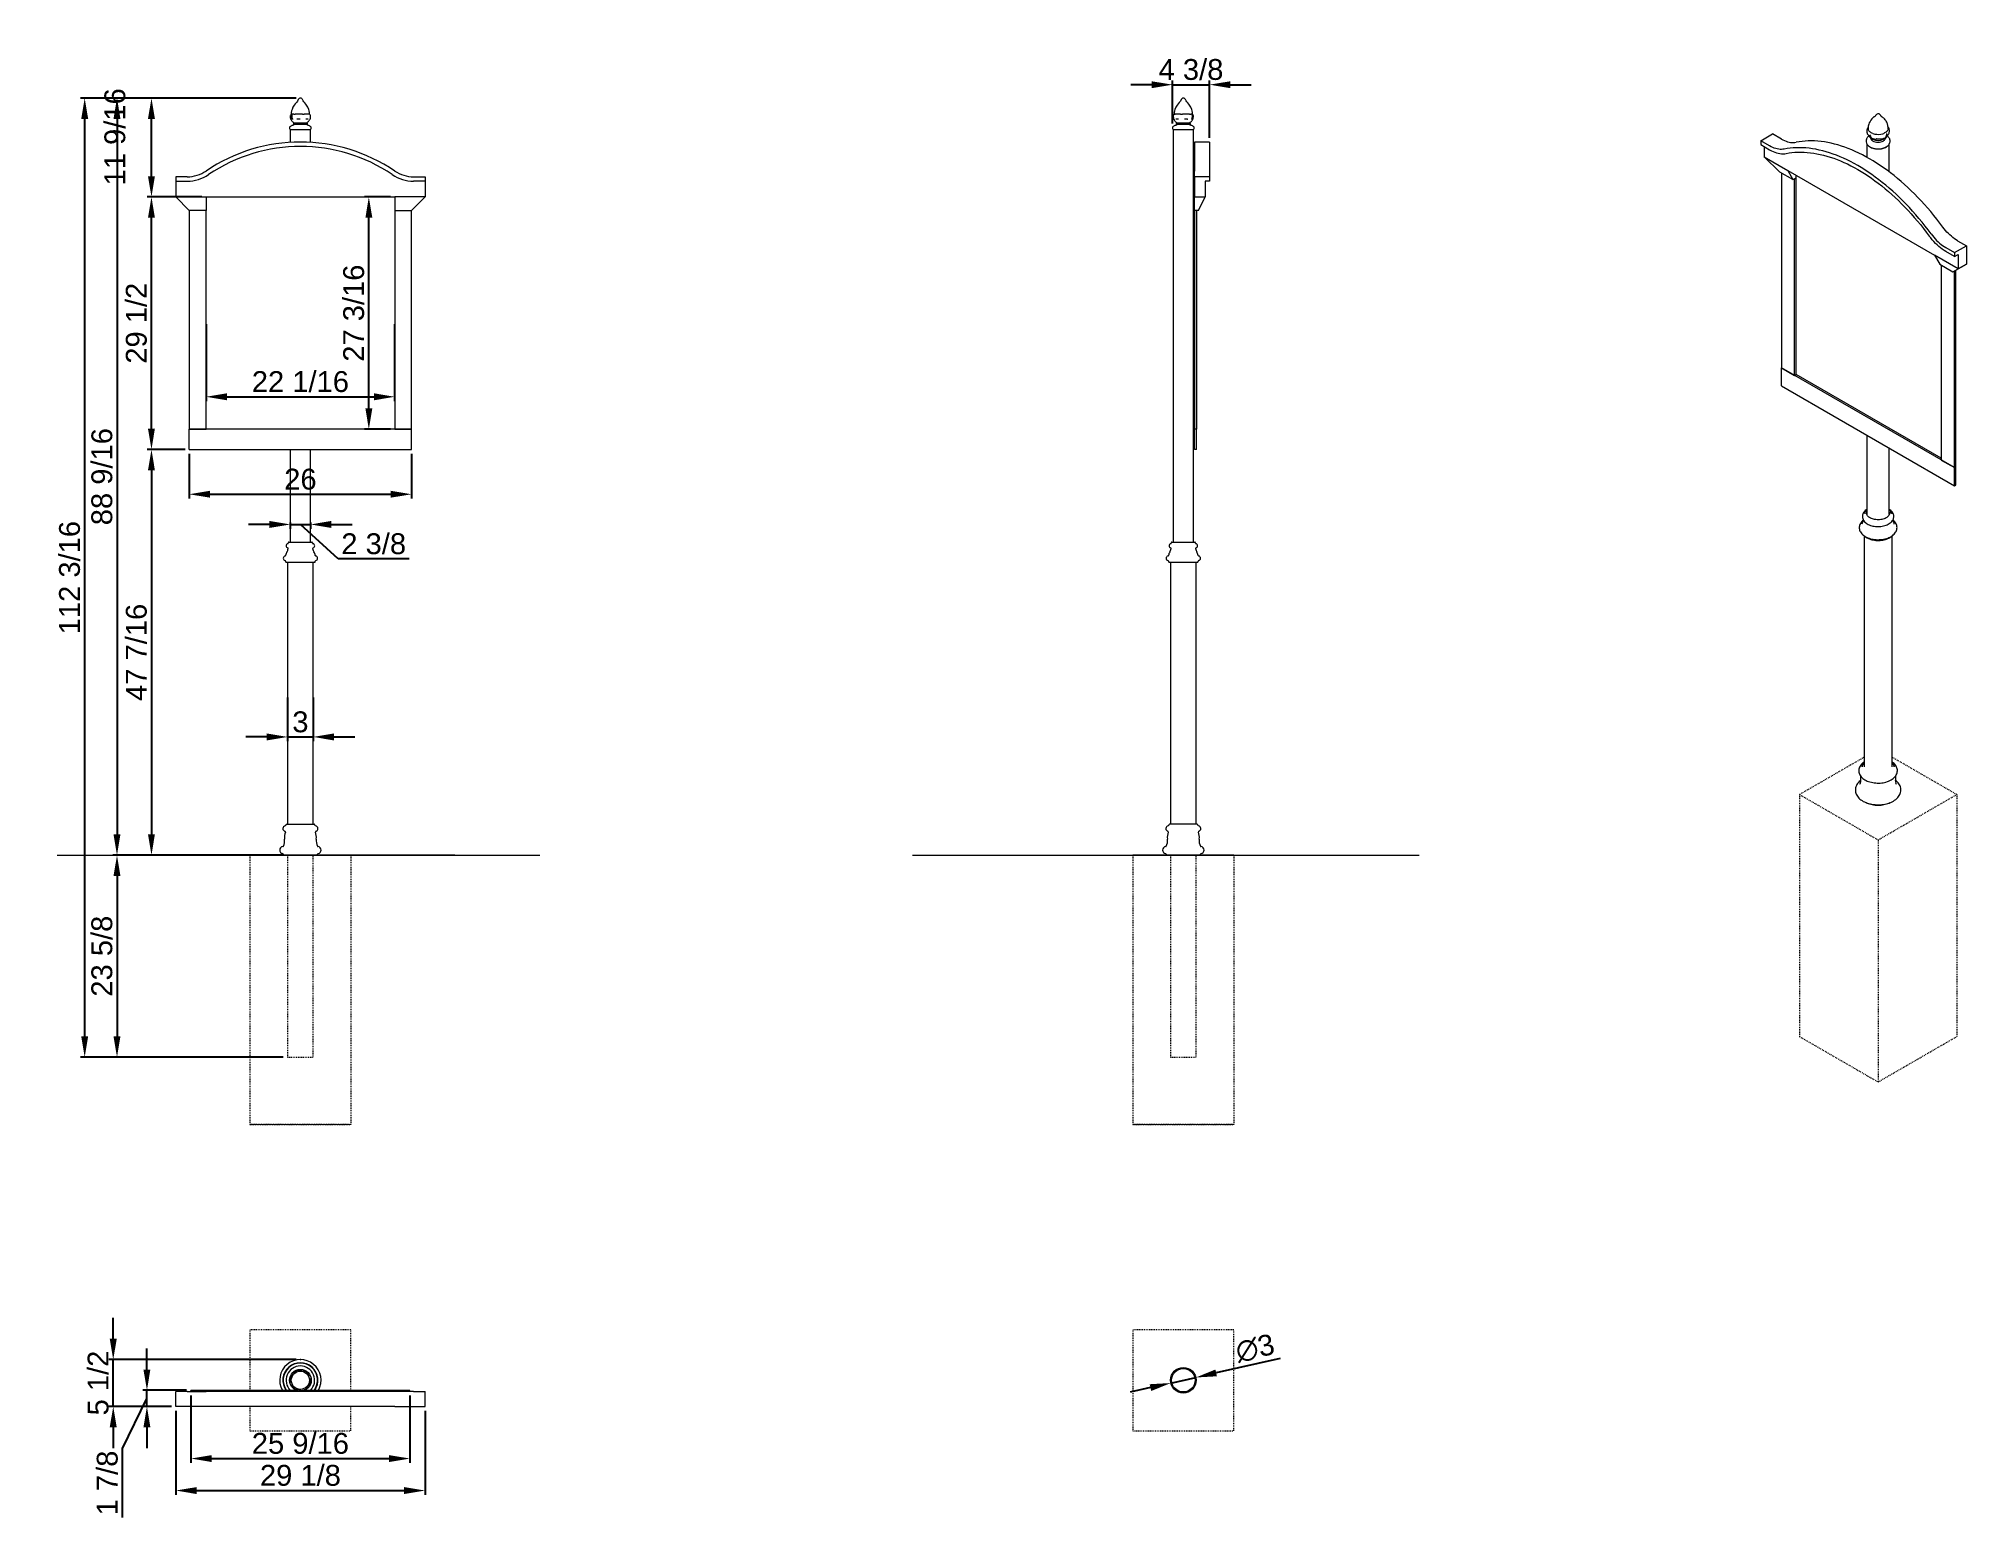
# Model space of a CAD drawing. Header units: inches. Extents: x -10 to 216, y -6 to 167.
import ezdxf

# ---------------------------------------------------------------- set-up
doc = ezdxf.new("R2010")
doc.units = ezdxf.units.IN
doc.header["$PDSIZE"] = -1
doc.linetypes.add('HIDDEN', pattern=[1.905, 1.27, -0.635])
for name, color, linetype, lineweight in [('ZANO_R', 7, 'Continuous', 0), ('ZANO_R_przerywana', 250, 'HIDDEN', 0), ('ZANO_W', 1, 'Continuous', 0)]:
    doc.layers.add(name, color=color, linetype=linetype, lineweight=lineweight)
doc.styles.get("Standard").update_dxf_attribs({"font": 'arial.ttf'})
doc.dimstyles.new('amerykanie', dxfattribs={"dimtxt": 50, "dimasz": 50, "dimexe": 0.5, "dimexo": 0.5, "dimgap": 1, "dimtad": 1, "dimdec": 0, "dimzin": 0, "dimlunit": 5, "dimtxsty": 'Standard', "dimcen": 0.09, "dimclrd": 1, "dimclre": 1, "dimclrt": 1, "dimazin": 0, "dimtfac": 1, "dimtdec": 0, "dimtmove": 0, "dimatfit": 3, "dimfxl": 1, "dimtzin": 0, "dimarcsym": 1})

msp = doc.modelspace()

# ---------------------------------------------------------------- blocks, each defined once
blk = doc.blocks.new('*D370')
at = {"layer": 'ZANO_W', "color": 1, "lineweight": -2}
for p, q in [((17.4, 110.51), (14.97, 110.51)), ((19.84, 110.74), (19.84, 110.01)), ((19.84, 110.51), (22.22, 110.51)), ((25.44, 106.48), (21.03, 110.51)), ((22.22, 110.74), (22.22, 110.01)), ((24.65, 110.51), (27.09, 110.51)), ((33.76, 106.48), (25.44, 106.48))]:
    blk.add_line(p, q, dxfattribs=at)
at = {"layer": 'ZANO_W', "color": 1}
for points in [[(17.4, 110.1), (17.4, 110.92), (19.84, 110.51)], [(24.65, 110.92), (24.65, 110.1), (22.22, 110.51)]]:
    blk.add_solid(points, dxfattribs=at)
at = {"layer": 'ZANO_W', "color": 1, "insert": (29.6, 108.24), "char_height": 2.438, "attachment_point": 5}
blk.add_mtext('2 3/8', dxfattribs=at)
blk = doc.blocks.new('*D371')
at = {"layer": 'ZANO_W', "color": 1, "lineweight": -2}
for p, q in [((19.53, 90.27), (19.53, 85.16)), ((22.53, 90.27), (22.53, 85.16)), ((17.09, 85.66), (14.66, 85.66)), ((19.53, 85.66), (22.53, 85.66)), ((24.96, 85.66), (27.4, 85.66))]:
    blk.add_line(p, q, dxfattribs=at)
at = {"layer": 'ZANO_W', "color": 1}
for points in [[(17.09, 85.25), (17.09, 86.07), (19.53, 85.66)], [(24.96, 86.07), (24.96, 85.25), (22.53, 85.66)]]:
    blk.add_solid(points, dxfattribs=at)
at = {"layer": 'ZANO_W', "color": 1, "insert": (21.03, 87.41), "char_height": 2.44, "attachment_point": 5}
blk.add_mtext('3', dxfattribs=at)
blk = doc.blocks.new('*D372')
at = {"layer": 'ZANO_W', "color": 1, "lineweight": -2}
for p, q in [((20.52, 160.37), (-4.69, 160.37)), ((-4.19, 50.64), (-4.19, 157.94)), ((19.03, 48.21), (-4.69, 48.21))]:
    blk.add_line(p, q, dxfattribs=at)
at = {"layer": 'ZANO_W', "color": 1}
for points in [[(-3.78, 157.94), (-4.59, 157.94), (-4.19, 160.37)], [(-4.59, 50.64), (-3.78, 50.64), (-4.19, 48.21)]]:
    blk.add_solid(points, dxfattribs=at)
at = {"layer": 'ZANO_W', "color": 1, "insert": (-5.95, 104.29), "char_height": 2.438, "attachment_point": 5, "rotation": 90}
blk.add_mtext('112 3/16', dxfattribs=at)
blk = doc.blocks.new('*D373')
at = {"layer": 'ZANO_W', "color": 1, "lineweight": -2}
for p, q in [((20.53, 160.37), (-0.91, 160.37)), ((-0.41, 157.94), (-0.41, 74.27)), ((19.03, 71.83), (-0.91, 71.83))]:
    blk.add_line(p, q, dxfattribs=at)
at = {"layer": 'ZANO_W', "color": 1}
for points in [[(-0.01, 157.94), (-0.82, 157.94), (-0.41, 160.37)], [(-0.82, 74.27), (-0.01, 74.27), (-0.41, 71.83)]]:
    blk.add_solid(points, dxfattribs=at)
at = {"layer": 'ZANO_W', "color": 1, "insert": (-2.17, 116.1), "char_height": 2.438, "attachment_point": 5, "rotation": 90}
blk.add_mtext('88 9/16', dxfattribs=at)
blk = doc.blocks.new('*D374')
at = {"layer": 'ZANO_W', "color": 1, "lineweight": -2}
for p, q in [((19.03, 71.83), (-0.91, 71.83)), ((-0.41, 69.39), (-0.41, 50.64)), ((19.03, 48.21), (-0.91, 48.21))]:
    blk.add_line(p, q, dxfattribs=at)
at = {"layer": 'ZANO_W', "color": 1}
for points in [[(-0.01, 69.39), (-0.82, 69.39), (-0.41, 71.83)], [(-0.82, 50.64), (-0.01, 50.64), (-0.41, 48.21)]]:
    blk.add_solid(points, dxfattribs=at)
at = {"layer": 'ZANO_W', "color": 1, "insert": (-2.17, 60.02), "char_height": 2.438, "attachment_point": 5, "rotation": 90}
blk.add_mtext('23 5/8', dxfattribs=at)
blk = doc.blocks.new('*D375')
at = {"layer": 'ZANO_W', "color": 1, "lineweight": -2}
for p, q in [((7.54, 119.28), (3.12, 119.28)), ((3.62, 116.84), (3.62, 74.27)), ((14.62, 71.83), (3.12, 71.83))]:
    blk.add_line(p, q, dxfattribs=at)
at = {"layer": 'ZANO_W', "color": 1}
for points in [[(4.02, 116.84), (3.21, 116.84), (3.62, 119.28)], [(3.21, 74.27), (4.02, 74.27), (3.62, 71.83)]]:
    blk.add_solid(points, dxfattribs=at)
at = {"layer": 'ZANO_W', "color": 1, "insert": (1.86, 95.55), "char_height": 2.438, "attachment_point": 5, "rotation": 90}
blk.add_mtext('47 7/16', dxfattribs=at)
blk = doc.blocks.new('*D376')
at = {"layer": 'ZANO_W', "color": 1, "lineweight": -2}
for p, q in [((10, 133.93), (10, 124.94)), ((32.05, 133.93), (32.05, 124.94)), ((12.44, 125.44), (29.62, 125.44))]:
    blk.add_line(p, q, dxfattribs=at)
at = {"layer": 'ZANO_W', "color": 1}
for points in [[(12.44, 125.85), (12.44, 125.03), (10, 125.44)], [(29.62, 125.03), (29.62, 125.85), (32.05, 125.44)]]:
    blk.add_solid(points, dxfattribs=at)
at = {"layer": 'ZANO_W', "color": 1, "insert": (21.03, 127.2), "char_height": 2.438, "attachment_point": 5}
blk.add_mtext('22 1/16', dxfattribs=at)
blk = doc.blocks.new('*D377')
at = {"layer": 'ZANO_W', "color": 1, "lineweight": -2}
for p, q in [((31.55, 148.81), (28.53, 148.81)), ((29.03, 124.08), (29.03, 146.37)), ((31.55, 121.64), (28.53, 121.64))]:
    blk.add_line(p, q, dxfattribs=at)
at = {"layer": 'ZANO_W', "color": 1}
for points in [[(29.44, 146.37), (28.63, 146.37), (29.03, 148.81)], [(28.63, 124.08), (29.44, 124.08), (29.03, 121.64)]]:
    blk.add_solid(points, dxfattribs=at)
at = {"layer": 'ZANO_W', "color": 1, "insert": (27.27, 135.22), "char_height": 2.438, "attachment_point": 5, "rotation": 90}
blk.add_mtext('27 3/16', dxfattribs=at)
blk = doc.blocks.new('*D378')
at = {"layer": 'ZANO_W', "color": 1, "lineweight": -2}
for p, q in [((8.04, 118.78), (8.04, 113.54)), ((34.02, 118.78), (34.02, 113.54)), ((10.47, 114.04), (31.58, 114.04))]:
    blk.add_line(p, q, dxfattribs=at)
at = {"layer": 'ZANO_W', "color": 1}
for points in [[(10.47, 114.45), (10.47, 113.64), (8.04, 114.04)], [(31.58, 113.64), (31.58, 114.45), (34.02, 114.04)]]:
    blk.add_solid(points, dxfattribs=at)
at = {"layer": 'ZANO_W', "color": 1, "insert": (21.03, 115.79), "char_height": 2.438, "attachment_point": 5}
blk.add_mtext('26', dxfattribs=at)
blk = doc.blocks.new('*D379')
at = {"layer": 'ZANO_W', "color": 1, "lineweight": -2}
for p, q in [((7.54, 148.81), (3.12, 148.81)), ((3.62, 121.71), (3.62, 146.37)), ((7.54, 119.28), (3.12, 119.28))]:
    blk.add_line(p, q, dxfattribs=at)
at = {"layer": 'ZANO_W', "color": 1}
for points in [[(4.02, 146.37), (3.21, 146.37), (3.62, 148.81)], [(3.21, 121.71), (4.02, 121.71), (3.62, 119.28)]]:
    blk.add_solid(points, dxfattribs=at)
at = {"layer": 'ZANO_W', "color": 1, "insert": (1.86, 134.04), "char_height": 2.438, "attachment_point": 5, "rotation": 90}
blk.add_mtext('29 1/2', dxfattribs=at)
blk = doc.blocks.new('*D380')
at = {"layer": 'ZANO_W', "color": 1, "lineweight": -2}
for p, q in [((20.52, 160.37), (3.12, 160.37)), ((3.62, 151.24), (3.62, 157.94)), ((9.5, 148.81), (3.12, 148.81))]:
    blk.add_line(p, q, dxfattribs=at)
at = {"layer": 'ZANO_W', "color": 1}
for points in [[(4.02, 157.94), (3.21, 157.94), (3.62, 160.37)], [(3.21, 151.24), (4.02, 151.24), (3.62, 148.81)]]:
    blk.add_solid(points, dxfattribs=at)
at = {"layer": 'ZANO_W', "color": 1, "insert": (-0.65, 155.84), "char_height": 2.438, "attachment_point": 5, "rotation": 90}
blk.add_mtext('11 9/16', dxfattribs=at)
blk = doc.blocks.new('*D381')
at = {"layer": 'ZANO_W', "color": 1, "lineweight": -2}
for p, q in [((8.23, 8.63), (8.23, 0.77)), ((33.83, 8.63), (33.83, 0.77)), ((10.67, 1.27), (31.39, 1.27))]:
    blk.add_line(p, q, dxfattribs=at)
at = {"layer": 'ZANO_W', "color": 1}
for points in [[(10.67, 1.67), (10.67, 0.86), (8.23, 1.27)], [(31.39, 0.86), (31.39, 1.67), (33.83, 1.27)]]:
    blk.add_solid(points, dxfattribs=at)
at = {"layer": 'ZANO_W', "color": 1, "insert": (21.03, 3.03), "char_height": 2.438, "attachment_point": 5}
blk.add_mtext('25 9/16', dxfattribs=at)
blk = doc.blocks.new('*D382')
at = {"layer": 'ZANO_W', "color": 1, "lineweight": -2}
for p, q in [((6.46, 6.86), (6.46, -2.97)), ((35.6, 6.86), (35.6, -2.97)), ((8.9, -2.47), (33.16, -2.47))]:
    blk.add_line(p, q, dxfattribs=at)
at = {"layer": 'ZANO_W', "color": 1}
for points in [[(8.9, -2.07), (8.9, -2.88), (6.46, -2.47)], [(33.16, -2.88), (33.16, -2.07), (35.6, -2.47)]]:
    blk.add_solid(points, dxfattribs=at)
at = {"layer": 'ZANO_W', "color": 1, "insert": (21.03, -0.71), "char_height": 2.438, "attachment_point": 5}
blk.add_mtext('29 1/8', dxfattribs=at)
blk = doc.blocks.new('*D383')
at = {"layer": 'ZANO_W', "color": 1, "lineweight": -2}
for p, q in [((3.09, 11.68), (3.09, 14.12)), ((7.73, 9.25), (2.59, 9.25)), ((3.09, 7.36), (3.09, 9.25)), ((0.22, 2.43), (3.09, 8.3)), ((5.96, 7.36), (2.59, 7.36)), ((3.09, 4.92), (3.09, 2.48)), ((0.22, -5.62), (0.22, 2.43))]:
    blk.add_line(p, q, dxfattribs=at)
at = {"layer": 'ZANO_W', "color": 1}
for points in [[(2.68, 11.68), (3.49, 11.68), (3.09, 9.25)], [(3.49, 4.92), (2.68, 4.92), (3.09, 7.36)]]:
    blk.add_solid(points, dxfattribs=at)
at = {"layer": 'ZANO_W', "color": 1, "insert": (-1.54, -1.59), "char_height": 2.438, "attachment_point": 5, "rotation": 90}
blk.add_mtext('1 7/8', dxfattribs=at)
blk = doc.blocks.new('*D384')
at = {"layer": 'ZANO_W', "color": 1, "lineweight": -2}
for p, q in [((-0.85, 15.28), (-0.85, 17.72)), ((20.53, 12.84), (-1.35, 12.84)), ((-0.85, 7.36), (-0.85, 12.84)), ((5.96, 7.36), (-1.35, 7.36)), ((-0.85, 4.92), (-0.85, 2.48))]:
    blk.add_line(p, q, dxfattribs=at)
at = {"layer": 'ZANO_W', "color": 1}
for points in [[(-1.26, 15.28), (-0.44, 15.28), (-0.85, 12.84)], [(-0.44, 4.92), (-1.26, 4.92), (-0.85, 7.36)]]:
    blk.add_solid(points, dxfattribs=at)
at = {"layer": 'ZANO_W', "color": 1, "insert": (-2.61, 10.1), "char_height": 2.438, "attachment_point": 5, "rotation": 90}
blk.add_mtext('5 1/2', dxfattribs=at)
blk = doc.blocks.new('*D385')
at = {"layer": 'ZANO_W', "color": 1, "lineweight": -2}
for p, q in [((122.98, 157.39), (122.98, 162.44)), ((127.32, 155.72), (127.32, 162.44)), ((120.54, 161.94), (118.1, 161.94)), ((122.98, 161.94), (127.32, 161.94)), ((129.76, 161.94), (132.2, 161.94))]:
    blk.add_line(p, q, dxfattribs=at)
at = {"layer": 'ZANO_W', "color": 1}
for points in [[(120.54, 161.53), (120.54, 162.34), (122.98, 161.94)], [(129.76, 162.34), (129.76, 161.53), (127.32, 161.94)]]:
    blk.add_solid(points, dxfattribs=at)
at = {"layer": 'ZANO_W', "color": 1, "insert": (125.15, 163.7), "char_height": 2.438, "attachment_point": 5}
blk.add_mtext('4 3/8', dxfattribs=at)
blk = doc.blocks.new('*D386')
at = {"layer": 'ZANO_W', "color": 1, "lineweight": -2}
for p, q in [((135.59, 12.97), (128.09, 11.29)), ((120.41, 9.57), (118.03, 9.03)), ((122.79, 10.1), (125.71, 10.75))]:
    blk.add_line(p, q, dxfattribs=at)
at = {"layer": 'ZANO_W', "color": 1}
for points in [[(128, 11.68), (128.18, 10.89), (125.71, 10.75)], [(120.5, 9.17), (120.32, 9.96), (122.79, 10.1)]]:
    blk.add_solid(points, dxfattribs=at)
at = {"layer": 'ZANO_W', "color": 1, "insert": (132.64, 14.16), "char_height": 2.438, "attachment_point": 5, "rotation": 12.634}
blk.add_mtext('∅3', dxfattribs=at)

# ---------------------------------------------------------------- dimensions: what is measured, and where the dimension line sits
at = {"layer": 'ZANO_W'}
for base, p1, p2, picture, middle in [((127.3233, 161.9386), (122.97663, 156.88682), (127.3233, 155.22371), '*D385', (125.14997, 161.9386)), ((22.21642, 110.51076), (19.84221, 111.24317), (22.21642, 111.24317), '*D370', (25.94008, 106.4775)), ((22.52747, 85.66075), (19.53116, 90.77035), (22.52747, 90.77035), '*D371', (21.02931, 85.66075))]:
    dim = msp.add_linear_dim(base=base, p1=p1, p2=p2, dimstyle='amerykanie', override={"dimtxt": 2.4375, "dimasz": 2.4375, "dimgap": 0.5, "dimdec": 4, "dimaunit": 1, "dimadec": 1, "dimtdec": 4, "dimtmove": 1, "dimfrac": 2}, dxfattribs=at)
    dim.commit()
    dim.dimension.update_dxf_attribs({"geometry": picture, "text_midpoint": middle, "dimtype": 160})
for base, p1, p2, picture, middle in [((-4.18542, 160.37257), (19.53116, 48.20717), (21.02229, 160.37257), '*D372', (-5.94656, 104.28987)), ((-0.41127, 71.83113), (21.02931, 160.37257), (19.5316, 71.83113), '*D373', (-2.17159, 116.10185)), ((3.6173, 160.37257), (10.0048, 148.80587), (21.02229, 160.37257), '*D380', (-0.65333, 155.84232)), ((3.6173, 148.805869), (8.036135, 119.275918), (8.036135, 148.805869), '*D379', (1.856983, 134.040893)), ((29.033256, 148.805869), (32.05383, 121.638316), (32.05383, 148.805869), '*D377', (27.272107, 135.222093)), ((3.6173, 71.83113), (8.03614, 119.27592), (15.12332, 71.83113), '*D375', (1.85698, 95.55352)), ((-0.41127, 48.20717), (19.53116, 71.83113), (19.53116, 48.20717), '*D374', (-2.17242, 60.01915))]:
    dim = msp.add_linear_dim(base=base, p1=p1, p2=p2, angle=90, dimstyle='amerykanie', override={"dimtxt": 2.4375, "dimasz": 2.4375, "dimgap": 0.5, "dimdec": 4, "dimaunit": 1, "dimadec": 1, "dimtdec": 4, "dimtmove": 1, "dimfrac": 2}, dxfattribs=at)
    dim.commit()
    dim.dimension.update_dxf_attribs({"geometry": picture, "text_midpoint": middle})
for base, p1, p2, picture, middle in [((32.05383, 125.44077), (10.0048, 134.43463), (32.05383, 134.43463), '*D376', (21.02931, 127.20109)), ((34.022492, 114.041779), (8.036135, 119.275918), (34.022492, 119.275918), '*D378', (21.029314, 115.786301)), ((33.82563, 1.26781), (8.233, 9.12716), (33.82563, 9.12716), '*D381', (21.02931, 3.02813)), ((35.59742, -2.4741), (6.4612, 7.35536), (35.59742, 7.35536), '*D382', (21.02931, -0.71378))]:
    dim = msp.add_linear_dim(base=base, p1=p1, p2=p2, dimstyle='amerykanie', override={"dimtxt": 2.4375, "dimasz": 2.4375, "dimgap": 0.5, "dimdec": 4, "dimaunit": 1, "dimadec": 1, "dimtdec": 4, "dimtmove": 1, "dimfrac": 2}, dxfattribs=at)
    dim.commit()
    dim.dimension.update_dxf_attribs({"geometry": picture, "text_midpoint": middle})
for base, p2, picture, middle in [((-0.85098, 12.84387), (21.02931, 12.84387), '*D384', (-0.85098, 10.09962)), ((3.08827, 9.24528), (8.233, 9.24528), '*D383', (0.22112, 1.93369))]:
    dim = msp.add_linear_dim(base=base, p1=(6.4612, 7.35536), p2=p2, angle=90, dimstyle='amerykanie', override={"dimtxt": 2.4375, "dimasz": 2.4375, "dimgap": 0.5, "dimdec": 4, "dimaunit": 1, "dimadec": 1, "dimtdec": 4, "dimtmove": 1, "dimfrac": 2}, dxfattribs=at)
    dim.commit()
    dim.dimension.update_dxf_attribs({"geometry": picture, "text_midpoint": middle, "dimtype": 160})
dim = msp.add_diameter_dim_2p(p1=(122.79031, 10.0988), p2=(125.71407, 10.75415), dimstyle='amerykanie', override={"dimtxt": 2.4375, "dimasz": 2.4375, "dimgap": 0.5, "dimdec": 4, "dimaunit": 1, "dimadec": 1, "dimtdec": 4, "dimtmove": 1, "dimfrac": 2}, dxfattribs=at)
dim.commit()
dim.dimension.update_dxf_attribs({"geometry": '*D386', "text_midpoint": (132.63591, 14.16335)})

# ---------------------------------------------------------------- linework, layer by layer
at = {"layer": 'ZANO_R'}
for p, q in [((21.03634, 160.37257), (21.02229, 160.37257)), ((124.25921, 160.37257), (124.24516, 160.37257)), ((19.96332, 157.84123), (19.9598, 157.84366)), ((19.96645, 158.49631), (19.96645, 158.49322)), ((20.24895, 158.49631), (19.96645, 158.49631)), ((19.96844, 157.83235), (19.96847, 157.83012)), ((20.09426, 157.89455), (19.97631, 157.89455)), ((20.08805, 157.93277), (20.0942, 157.91856)), ((21.26406, 158.49631), (20.4227, 158.49631)), ((20.99941, 157.89455), (20.6279, 157.89455)), ((22.04442, 158.49631), (21.48183, 158.49631)), ((21.93446, 157.89455), (21.6809, 157.89455)), ((22.09218, 158.49631), (22.08845, 158.49631)), ((22.09218, 158.4933), (22.09218, 158.49631)), ((22.09631, 157.84193), (22.09883, 157.84366)), ((123.18866, 157.84787), (123.19718, 157.84485)), ((123.18933, 158.49631), (123.18933, 158.48674)), ((123.21557, 158.49631), (123.18933, 158.49631)), ((123.93718, 158.49631), (123.29047, 158.49631)), ((123.69507, 157.89455), (123.41248, 157.89455)), ((124.97379, 158.49631), (124.16322, 158.49631)), ((124.75751, 157.89455), (124.39662, 157.89455)), ((125.31505, 158.49631), (125.12494, 158.49631)), ((125.31463, 157.89455), (125.23633, 157.89455)), ((125.31318, 157.84295), (125.31679, 157.84607)), ((125.31505, 158.48674), (125.31505, 158.49631)), ((125.31577, 157.87074), (125.31548, 157.87674)), ((19.84221, 156.68052), (19.84221, 155.18789)), ((19.84221, 156.68052), (21.02931, 156.68052)), ((21.79769, 157.27002), (20.26094, 157.27002)), ((20.26757, 157.49325), (21.79106, 157.49325)), ((21.02931, 156.68052), (22.21642, 156.68052)), ((22.21642, 155.18789), (22.21642, 156.68052)), ((123.06508, 156.68052), (123.06508, 108.44827)), ((123.06508, 156.68052), (125.43929, 156.68052)), ((123.52184, 157.27002), (123.48381, 157.27002)), ((123.49044, 157.49325), (123.52814, 157.49325)), ((125.02057, 157.27002), (123.52184, 157.27002)), ((123.52814, 157.49325), (125.01393, 157.49325)), ((125.43929, 150.57766), (125.43929, 156.68052)), ((191.75198, 155.38466), (193.13081, 156.18064)), ((194.16826, 155.58174), (193.13081, 156.18064)), ((204.34659, 156.03728), (204.34943, 156.03571)), ((204.35652, 156.02756), (204.34755, 156.03822)), ((204.34885, 156.03971), (204.35313, 156.03517)), ((204.52521, 156.07247), (204.52851, 156.05829)), ((206.5069, 156.18286), (206.51245, 156.22824)), ((206.63343, 156.10555), (206.62537, 156.08828)), ((127.3233, 155.22371), (125.55151, 155.22371)), ((125.55151, 155.22371), (125.55151, 151.84417)), ((127.3233, 155.22371), (127.3233, 151.84417)), ((191.75198, 155.38466), (191.75198, 154.92469)), ((192.78943, 154.78575), (191.75198, 155.38466)), ((191.75198, 154.92469), (192.78943, 154.32578)), ((192.1503, 154.69474), (192.1503, 153.49165)), ((192.1503, 153.49165), (194.90797, 151.89968)), ((193.98875, 151.72257), (192.1503, 153.49165)), ((204.17253, 155.00998), (204.17253, 153.44753)), ((206.78547, 151.73879), (206.78547, 155.00302)), ((7.79433, 151.16827), (6.4612, 151.16827)), ((6.4612, 151.16827), (6.4612, 150.65641)), ((34.2643, 151.16827), (35.59742, 151.16827)), ((35.59742, 151.16827), (35.59742, 150.65641)), ((125.55151, 151.16827), (125.55151, 151.84417)), ((127.3233, 151.16827), (125.55151, 151.16827)), ((125.55151, 151.16827), (125.55151, 148.80587)), ((127.3233, 151.84417), (127.3233, 151.16827)), ((127.3233, 151.16827), (127.3233, 150.65641)), ((195.52078, 150.83815), (193.98875, 151.72257)), ((194.17259, 151.61644), (194.17259, 128.82993)), ((194.90797, 151.89968), (212.06675, 141.99413)), ((194.90797, 151.89968), (195.52078, 150.83815)), ((195.52078, 150.83815), (195.88847, 151.05041)), ((195.70462, 150.94428), (195.88847, 151.05041)), ((195.88847, 151.05041), (195.88847, 151.33366)), ((195.88847, 128.05164), (195.88847, 151.05041)), ((6.4612, 150.65641), (7.79433, 150.65641)), ((6.4612, 150.65641), (6.4612, 148.80587)), ((6.4612, 148.80587), (10.0048, 148.80587)), ((8.03614, 147.23094), (6.4612, 148.80587)), ((10.0048, 148.80587), (32.05383, 148.80587)), ((10.0048, 148.80587), (10.0048, 147.23094)), ((35.59742, 148.80587), (32.05383, 148.80587)), ((32.05383, 148.80587), (32.05383, 147.23094)), ((34.02249, 147.23094), (35.59742, 148.80587)), ((35.59742, 150.65641), (34.2643, 150.65641)), ((35.59742, 150.65641), (35.59742, 148.80587)), ((125.55151, 150.57766), (125.43339, 150.57766)), ((125.43339, 119.47278), (125.43339, 150.57766)), ((125.55151, 148.80587), (126.81145, 148.80587)), ((125.55151, 147.23094), (125.55151, 148.80587)), ((126.02398, 147.23094), (126.81145, 148.80587)), ((127.3233, 150.65641), (126.81145, 150.65641)), ((126.81145, 150.65641), (126.81145, 148.80587)), ((195.70462, 127.94551), (195.70462, 150.94428)), ((8.03614, 147.23094), (8.03614, 121.63832)), ((10.0048, 147.23094), (8.03614, 147.23094)), ((10.0048, 121.63832), (10.0048, 147.23094)), ((32.05383, 147.23094), (32.05383, 121.63832)), ((32.05383, 147.23094), (34.02249, 147.23094)), ((34.02249, 121.63832), (34.02249, 147.23094)), ((125.55151, 147.23094), (125.55151, 121.63832)), ((125.78774, 147.23094), (125.55151, 147.23094)), ((126.02398, 147.23094), (125.55151, 147.23094)), ((125.78774, 147.23094), (125.78774, 121.63832)), ((214.82441, 140.40217), (212.06675, 141.99413)), ((212.06675, 141.99413), (212.67956, 140.93259)), ((213.38863, 142.89409), (214.42608, 142.29518)), ((214.42608, 141.83521), (213.38863, 142.43411)), ((214.42608, 142.29518), (215.80491, 143.09116)), ((214.42608, 142.29518), (214.42608, 141.83521)), ((214.42608, 141.83521), (214.82441, 142.06516)), ((214.76746, 143.69007), (215.80491, 143.09116)), ((214.82441, 142.06516), (214.82441, 140.40217)), ((215.80491, 143.09116), (215.80491, 140.9682)), ((212.67956, 140.93259), (214.21159, 140.04817)), ((212.86341, 140.82646), (212.86341, 118.03995)), ((214.21159, 140.04817), (214.82441, 140.40217)), ((214.21159, 140.04817), (214.57928, 140.26043)), ((214.39544, 140.1543), (214.57928, 140.26043)), ((214.39544, 117.15553), (214.39544, 140.1543)), ((214.57928, 140.26043), (215.80491, 140.9682)), ((214.57928, 117.26166), (214.57928, 140.26043)), ((215.80491, 140.9682), (214.82441, 140.40217)), ((194.17259, 128.82993), (195.70462, 127.94551)), ((194.17259, 126.70696), (194.17259, 128.82993)), ((214.39544, 117.15553), (194.17259, 128.82993)), ((194.17259, 126.70696), (214.39544, 115.03256)), ((195.70462, 127.94551), (195.88847, 128.05164)), ((212.8634, 118.25221), (195.88847, 128.05164)), ((8.03614, 121.63832), (10.0048, 121.63832)), ((34.02249, 121.63832), (8.03614, 121.63832)), ((8.03614, 119.27592), (8.03614, 121.63832)), ((32.05383, 121.63832), (34.02249, 121.63832)), ((34.02249, 119.27592), (34.02249, 121.63832)), ((125.55151, 119.47278), (125.43339, 119.47278)), ((125.43929, 108.44827), (125.43929, 119.47278)), ((125.78774, 121.63832), (125.55151, 121.63832)), ((125.55151, 119.27592), (125.55151, 121.63832)), ((125.78774, 119.27592), (125.78774, 121.63832)), ((204.17253, 120.93413), (204.17253, 111.65775)), ((8.03614, 119.27592), (34.02249, 119.27592)), ((19.84221, 119.27592), (19.84221, 108.44827)), ((22.21642, 108.44827), (22.21642, 119.27592)), ((125.78774, 119.27592), (125.55151, 119.27592)), ((206.78547, 111.65775), (206.78547, 119.4257)), ((212.86341, 118.03995), (214.39544, 117.15553)), ((214.39544, 117.15553), (214.57928, 117.26166)), ((214.57928, 115.13869), (214.57928, 117.26166)), ((214.39544, 115.03256), (214.39544, 117.15553)), ((214.39544, 115.03256), (214.57928, 115.13869)), ((203.92107, 111.77094), (203.92044, 111.74164)), ((207.03756, 111.74164), (207.03693, 111.77094)), ((207.03693, 111.77094), (207.03705, 111.76202)), ((207.37254, 110.54231), (207.37447, 110.53066)), ((19.61362, 108.3709), (19.61305, 108.3383)), ((19.69235, 108.44827), (21.02931, 108.44827)), ((21.02931, 108.44827), (22.36627, 108.44827)), ((22.44558, 108.3383), (22.44501, 108.3709)), ((122.83649, 108.3709), (122.83592, 108.3383)), ((122.91523, 108.44827), (125.58915, 108.44827)), ((125.66845, 108.3383), (125.66788, 108.3709)), ((203.8302, 109.18784), (203.8302, 82.17864)), ((207.1278, 82.17864), (207.1278, 109.18698)), ((19.29464, 106.21503), (19.29552, 106.16461)), ((19.37425, 106.08724), (22.68438, 106.08724)), ((19.53116, 106.08724), (19.53116, 75.45347)), ((22.52747, 75.45347), (22.52747, 106.08724)), ((22.76311, 106.16461), (22.76399, 106.21503)), ((122.51751, 106.21503), (122.51839, 106.16461)), ((122.59712, 106.08724), (125.90725, 106.08724)), ((122.75403, 106.08724), (122.75403, 75.45347)), ((125.75034, 75.45347), (125.75034, 106.08724)), ((125.98599, 106.16461), (125.98687, 106.21503)), ((203.61685, 82.21409), (203.61048, 82.17343)), ((203.61685, 82.21409), (203.61967, 82.23066)), ((207.34752, 82.17343), (207.34115, 82.21409)), ((207.34752, 82.17343), (207.34888, 82.1643)), ((19.33039, 75.38468), (19.32458, 75.33907)), ((19.40851, 75.45347), (21.02931, 75.45347)), ((21.02931, 75.45347), (22.65012, 75.45347)), ((22.73405, 75.33907), (22.72823, 75.38468)), ((122.55327, 75.38468), (122.54745, 75.33907)), ((125.87299, 75.45347), (122.63138, 75.45347)), ((125.95692, 75.33907), (125.95111, 75.38468)), ((-7.40283, 71.83113), (49.00983, 71.83113)), ((39.09377, 71.83113), (2.96486, 71.83113)), ((15.12332, 71.83113), (26.9353, 71.83113)), ((26.9353, 71.83113), (15.12332, 71.83113)), ((19.01941, 71.9382), (19.01993, 71.9085)), ((19.5316, 71.83113), (22.52703, 71.83113)), ((23.0387, 71.9085), (23.03922, 71.9382)), ((92.60124, 71.83113), (151.81903, 71.83113)), ((118.3462, 71.83113), (130.15818, 71.83113)), ((130.15818, 71.83113), (118.3462, 71.83113)), ((122.24228, 71.9382), (122.2428, 71.9085)), ((125.75034, 71.83113), (122.75578, 71.83113)), ((126.26157, 71.9085), (126.26209, 71.9382)), ((21.27219, 11.46468), (21.2721, 11.46466)), ((6.4612, 7.35536), (6.4612, 9.12716)), ((7.79433, 9.12716), (6.4612, 9.12716)), ((7.79433, 9.12716), (10.00016, 9.12716)), ((20.55008, 9.24528), (8.233, 9.24528)), ((8.233, 9.12716), (8.233, 9.24528)), ((32.05847, 9.12716), (10.00016, 9.12716)), ((19.96885, 10.33036), (19.97451, 10.28083)), ((20.00877, 10.11771), (20.00883, 10.11764)), ((20.25164, 11.15591), (20.25161, 11.15583)), ((20.78644, 9.38827), (20.78653, 9.38829)), ((33.82563, 9.24528), (21.50342, 9.24528)), ((21.80698, 9.69704), (21.80701, 9.69712)), ((22.04986, 10.73524), (22.0498, 10.73531)), ((34.2643, 9.12716), (32.05847, 9.12716)), ((33.82563, 9.12716), (33.82563, 9.24528)), ((34.2643, 9.12716), (35.59742, 9.12716)), ((35.59742, 7.35536), (35.59742, 9.12716)), ((7.79433, 7.35536), (6.4612, 7.35536)), ((10.00016, 7.35536), (7.79433, 7.35536)), ((32.05847, 7.35536), (10.00016, 7.35536)), ((32.05847, 7.35536), (34.2643, 7.35536)), ((34.2643, 7.35536), (35.59742, 7.35536))]:
    msp.add_line(p, q, dxfattribs=at)
at = {"layer": 'ZANO_R', "flags": 128}
for points in [[(21.02229, 160.37257), (20.98619, 160.36943), (20.94624, 160.3582), (20.87777, 160.31713), (20.82382, 160.26045), (20.7821, 160.19665), (20.68958, 160.01853), (20.56093, 159.86561), (20.42545, 159.71123), (20.29925, 159.54521), (20.1574, 159.30538), (20.04821, 159.04778), (19.99819, 158.86807), (19.96993, 158.68344), (19.96651, 158.49526)], [(22.09212, 158.49526), (22.0887, 158.68344), (22.06044, 158.86807), (22.01042, 159.04778), (21.90123, 159.30538), (21.75937, 159.54521), (21.65975, 159.67915), (21.55175, 159.80455), (21.44373, 159.92715), (21.34971, 160.05005), (21.27653, 160.19665), (21.23481, 160.26045), (21.18086, 160.31713), (21.11239, 160.3582), (21.07244, 160.36943), (21.03634, 160.37257)], [(124.24516, 160.37257), (124.20906, 160.36943), (124.16911, 160.3582), (124.10065, 160.31713), (124.0467, 160.26045), (124.00498, 160.19665), (123.91246, 160.01853), (123.78381, 159.86561), (123.64833, 159.71123), (123.52213, 159.54521), (123.38027, 159.30538), (123.27108, 159.04778), (123.22107, 158.86807), (123.19281, 158.68344), (123.18938, 158.49526)], [(125.31499, 158.49526), (125.31157, 158.68344), (125.28331, 158.86807), (125.23329, 159.04778), (125.1241, 159.30538), (124.98225, 159.54521), (124.88263, 159.67915), (124.77463, 159.80455), (124.66661, 159.92715), (124.57258, 160.05005), (124.4994, 160.19665), (124.45768, 160.26045), (124.40373, 160.31713), (124.33526, 160.3582), (124.29531, 160.36943), (124.25921, 160.37257)], [(19.94706, 158.45699), (19.92685, 158.44686), (19.89304, 158.41607), (19.85527, 158.34907), (19.84165, 158.2931), (19.83779, 158.25323), (19.83844, 158.19903), (19.84234, 158.15259), (19.84475, 158.10711), (19.84705, 158.04484), (19.85419, 157.99318), (19.86085, 157.96816), (19.86686, 157.95176), (19.87693, 157.93114), (19.9158, 157.88099), (19.9633, 157.84121)], [(19.9463, 158.45843), (19.94566, 158.45863), (19.94932, 158.45983)], [(19.95808, 157.84073), (19.95988, 157.83981), (19.96699, 157.82983), (19.96707, 157.83004)], [(19.96893, 157.83237), (19.96939, 157.81806), (19.99572, 157.75017), (20.03654, 157.69401), (20.08383, 157.64659), (20.1314, 157.60473), (20.17854, 157.56482), (20.22732, 157.52522), (20.26859, 157.49211)], [(20.05466, 158.4422), (20.0502, 158.43784), (20.03737, 158.41768), (20.03119, 158.40279), (20.02441, 158.37564), (20.01914, 158.33092), (20.01601, 158.24644), (20.01826, 158.18517), (20.02688, 158.11449), (20.05074, 158.01954), (20.07304, 157.9593), (20.08731, 157.93238)], [(20.06999, 158.45242), (20.06765, 158.4522), (20.05536, 158.44149)], [(20.0942, 157.91856), (20.1184, 157.88382), (20.1216, 157.88195)], [(20.24895, 158.49631), (20.30118, 158.49702), (20.41641, 158.49632), (20.4227, 158.49631)], [(21.26406, 158.49631), (21.33583, 158.49702), (21.47487, 158.49632), (21.48183, 158.49631)], [(21.79004, 157.49211), (21.84786, 157.53846), (21.91158, 157.59132), (21.9748, 157.64659), (22.02209, 157.69401), (22.06291, 157.75017), (22.08923, 157.81806), (22.0897, 157.83237)], [(22.09134, 157.82876), (22.0931, 157.83296), (22.10098, 157.84128)], [(22.09689, 157.84121), (22.13371, 157.87007), (22.15496, 157.89101), (22.17046, 157.91067), (22.18979, 157.94634), (22.20308, 157.98724), (22.21378, 158.07124), (22.2154, 158.12755), (22.21722, 158.17087), (22.2206, 158.2198), (22.22071, 158.25535), (22.21393, 158.31141), (22.20285, 158.35004), (22.18147, 158.39364), (22.14433, 158.43685), (22.11068, 158.45586)], [(22.11217, 158.45838), (22.11297, 158.45863), (22.10928, 158.45984)], [(123.17669, 158.45296), (123.12835, 158.41805), (123.09099, 158.35877), (123.07472, 158.30433), (123.06982, 158.26016), (123.07375, 158.18457), (123.08193, 158.11484), (123.08329, 158.09231), (123.08349, 158.08909), (123.08365, 158.08697), (123.08392, 158.08557), (123.08398, 158.08503), (123.08406, 158.08425), (123.08413, 158.08324), (123.0842, 158.08199), (123.08435, 158.07875), (123.0845, 158.07451), (123.08487, 158.06278), (123.08555, 158.04637), (123.09021, 157.99895), (123.10789, 157.93834), (123.12698, 157.90605), (123.15454, 157.87542), (123.19676, 157.84428)], [(123.17507, 158.45523), (123.17194, 158.45411), (123.17255, 158.45438)], [(123.18784, 157.84589), (123.1892, 157.84512), (123.19091, 157.84326)], [(123.19134, 157.84692), (123.19227, 157.81806), (123.21859, 157.75017), (123.25941, 157.69401), (123.3067, 157.64659), (123.35428, 157.60473), (123.40142, 157.56482), (123.4502, 157.52522), (123.49146, 157.49211)], [(123.21557, 158.49631), (123.23444, 158.49702), (123.28722, 158.49632), (123.29047, 158.49631)], [(123.93718, 158.49631), (124.00877, 158.49702), (124.15557, 158.49632), (124.16322, 158.49631)], [(124.97379, 158.49631), (125.02651, 158.49702), (125.12053, 158.49632), (125.12494, 158.49631)], [(125.01291, 157.49211), (125.07074, 157.53846), (125.13445, 157.59132), (125.19768, 157.64659), (125.24496, 157.69401), (125.28579, 157.75017), (125.31211, 157.81806), (125.31401, 157.87678)], [(125.20151, 157.868), (125.23123, 157.8942), (125.26342, 157.95979), (125.27548, 158.00032), (125.29013, 158.05392), (125.31419, 158.21743), (125.31197, 158.31213), (125.30229, 158.37363), (125.29045, 158.41171), (125.27872, 158.43347), (125.25822, 158.45536)], [(125.26333, 158.44886), (125.25972, 158.45356), (125.24919, 158.45469)], [(125.31475, 157.89608), (125.30736, 158.00163), (125.30153, 158.06692), (125.2985, 158.11081)], [(125.3106, 157.84421), (125.33424, 157.86019), (125.37785, 157.90364), (125.40213, 157.94995), (125.41312, 157.99172), (125.41956, 158.05376), (125.42176, 158.10184), (125.43286, 158.20404), (125.42955, 158.30478), (125.39827, 158.38803), (125.36258, 158.43153), (125.32847, 158.45379)], [(125.32938, 158.4552), (125.33243, 158.45411), (125.33183, 158.45438)], [(206.64795, 156.78014), (206.64778, 156.9554), (206.63127, 157.09781), (206.60864, 157.20745), (206.58721, 157.28554), (206.56465, 157.35423), (206.53269, 157.43713), (206.48582, 157.53954), (206.42208, 157.65588), (206.36507, 157.74507), (206.30322, 157.83045), (206.2201, 157.93084), (206.13375, 158.02061), (206.07777, 158.07188), (206.02702, 158.11403), (205.96941, 158.15772), (205.90791, 158.20206), (205.86059, 158.23637), (205.82809, 158.25936), (205.80966, 158.274), (205.78256, 158.30565), (205.7469, 158.36301), (205.69923, 158.42971), (205.64469, 158.48061), (205.58493, 158.51559), (205.51116, 158.53611), (205.47323, 158.53805), (205.43538, 158.53406), (205.35219, 158.5039), (205.28439, 158.45542), (205.23858, 158.40545), (205.20595, 158.35901), (205.18207, 158.32028), (205.15625, 158.28196), (205.11591, 158.24892), (205.04149, 158.19585), (204.99492, 158.16239), (204.93976, 158.12088), (204.83451, 158.03039), (204.74911, 157.94329), (204.63638, 157.8061), (204.53003, 157.64595), (204.43891, 157.46881), (204.3843, 157.32795), (204.34493, 157.18894), (204.32479, 157.08592), (204.30986, 156.94979), (204.31006, 156.78004)], [(20.26022, 157.27734), (20.25537, 157.24457), (20.21771, 157.22058), (20.15878, 157.19675), (20.0975, 157.17544), (20.0344, 157.15322), (19.97128, 157.12754), (19.90877, 157.09603), (19.85501, 157.06134), (19.8056, 157.01605), (19.76886, 156.95631), (19.75376, 156.88682), (19.76062, 156.81567), (19.78964, 156.74919), (19.81342, 156.72045), (19.84422, 156.69743), (19.88185, 156.6832), (19.91125, 156.68009)], [(20.26813, 157.49248), (20.25701, 157.48704), (20.23266, 157.46141), (20.22003, 157.43546), (20.21315, 157.4124), (20.20849, 157.38815), (20.20803, 157.35421), (20.2159, 157.32026), (20.22447, 157.302), (20.24067, 157.28266), (20.2593, 157.2711)], [(21.79114, 157.26672), (21.79873, 157.27052), (21.81796, 157.28266), (21.83416, 157.302), (21.84273, 157.32026), (21.85059, 157.35421), (21.85014, 157.38815), (21.8464, 157.40858), (21.8413, 157.42742), (21.8333, 157.44818), (21.81952, 157.47036), (21.79646, 157.49033), (21.79092, 157.49281)], [(22.14737, 156.68009), (22.17678, 156.6832), (22.21441, 156.69743), (22.2452, 156.72045), (22.26899, 156.74919), (22.29801, 156.81567), (22.30487, 156.88682), (22.28977, 156.95631), (22.25303, 157.01605), (22.20362, 157.06134), (22.14986, 157.09603), (22.08734, 157.12754), (22.02423, 157.15322), (21.96113, 157.17544), (21.89985, 157.19675), (21.84092, 157.22058), (21.80326, 157.24457), (21.7984, 157.27734)], [(123.4831, 157.27734), (123.47824, 157.24457), (123.44058, 157.22058), (123.38165, 157.19675), (123.32037, 157.17544), (123.25728, 157.15322), (123.19416, 157.12754), (123.13164, 157.09603), (123.07788, 157.06134), (123.02847, 157.01605), (122.99173, 156.95631), (122.97663, 156.88682), (122.98349, 156.81567), (123.01252, 156.74919), (123.0363, 156.72045), (123.06709, 156.69743), (123.10473, 156.6832), (123.13413, 156.68009)], [(123.491, 157.49248), (123.47988, 157.48704), (123.45553, 157.46141), (123.44291, 157.43546), (123.43602, 157.4124), (123.43136, 157.38815), (123.43091, 157.35421), (123.43877, 157.32026), (123.44734, 157.302), (123.46354, 157.28266), (123.48217, 157.2711)], [(125.01401, 157.26672), (125.0216, 157.27052), (125.04083, 157.28266), (125.05703, 157.302), (125.06561, 157.32026), (125.07347, 157.35421), (125.07302, 157.38815), (125.06928, 157.40858), (125.06417, 157.42742), (125.05617, 157.44818), (125.0424, 157.47036), (125.01933, 157.49033), (125.0138, 157.49281)], [(125.37025, 156.68009), (125.39965, 156.6832), (125.43728, 156.69743), (125.46808, 156.72045), (125.49186, 156.74919), (125.52088, 156.81567), (125.52774, 156.88682), (125.51265, 156.95631), (125.4759, 157.01605), (125.42649, 157.06134), (125.37273, 157.09603), (125.31022, 157.12754), (125.2471, 157.15322), (125.184, 157.17544), (125.12272, 157.19675), (125.06379, 157.22058), (125.02613, 157.24457), (125.02128, 157.27734)], [(194.16826, 155.58174), (194.35036, 155.48286), (194.53182, 155.39685), (194.712, 155.324), (194.89025, 155.26457), (195.06595, 155.21876), (195.23847, 155.18676), (195.40722, 155.16866), (195.57158, 155.16452), (195.73098, 155.17437), (195.88486, 155.19817)], [(204.39532, 155.93471), (204.31215, 155.86432), (204.24099, 155.78762), (204.19317, 155.72349), (204.16213, 155.67302), (204.13775, 155.62561), (204.11803, 155.57915), (204.08516, 155.46171), (204.0748, 155.35153), (204.08357, 155.24086), (204.13162, 155.08042), (204.21447, 154.93777), (204.28216, 154.85687), (204.36477, 154.77937), (204.47933, 154.69552), (204.59027, 154.63173), (204.72233, 154.57173), (204.85124, 154.52614), (204.96764, 154.49406), (205.09818, 154.46699), (205.22985, 154.44829), (205.39449, 154.43616), (205.5866, 154.43713), (205.76356, 154.45252), (205.91432, 154.47721), (206.01981, 154.50141), (206.14251, 154.53762), (206.27956, 154.59), (206.40798, 154.65328), (206.54345, 154.74028), (206.64328, 154.82422), (206.71704, 154.90372), (206.776, 154.98553), (206.82134, 155.06919), (206.85623, 155.1619), (206.87539, 155.24681), (206.88317, 155.3391), (206.87818, 155.42706), (206.8619, 155.51102), (206.83236, 155.59826), (206.78695, 155.6885), (206.72782, 155.77425), (206.669, 155.84131), (206.59726, 155.90828), (206.56358, 155.93392)], [(204.30987, 156.94024), (204.29815, 156.92586), (204.26122, 156.87771), (204.23362, 156.83699), (204.20395, 156.78228), (204.18212, 156.72317), (204.17058, 156.66925), (204.16411, 156.58983), (204.16377, 156.53024), (204.16405, 156.46037), (204.16897, 156.36945), (204.18582, 156.27604), (204.2128, 156.19044), (204.23291, 156.14795), (204.26294, 156.10347), (204.30745, 156.06139), (204.3532, 156.0353)], [(204.85498, 156.2338), (204.75586, 156.27418), (204.66451, 156.32028), (204.58193, 156.37158), (204.509, 156.42755), (204.44651, 156.48758), (204.39512, 156.55103), (204.35539, 156.6172), (204.32774, 156.6854)], [(204.34435, 156.04035), (204.35444, 156.01136), (204.38298, 155.95344), (204.43918, 155.86817), (204.51099, 155.78701), (204.57333, 155.73092), (204.65231, 155.67223), (204.74758, 155.61429), (204.78127, 155.59663), (204.80952, 155.58292), (204.83209, 155.57271), (204.84924, 155.5657), (204.87, 155.56045), (204.87606, 155.56186), (204.87878, 155.5635), (204.87904, 155.5639)], [(204.52879, 156.05835), (204.53903, 156.01742), (204.57137, 155.93013), (204.60287, 155.86194), (204.62994, 155.80742), (204.65863, 155.75827), (204.68214, 155.72839), (204.71565, 155.69905), (204.75277, 155.67773), (204.80927, 155.66034), (204.86634, 155.6467), (204.94004, 155.62216), (205.01029, 155.59549), (205.0777, 155.57592), (205.15858, 155.56684), (205.16819, 155.56838)], [(204.58252, 155.72409), (204.58366, 155.70529), (204.61164, 155.62062), (204.64862, 155.55355), (204.68393, 155.50651), (204.74805, 155.44208), (204.84091, 155.3745), (204.96788, 155.30985), (205.11818, 155.25919), (205.28265, 155.22673), (205.45534, 155.21384), (205.62982, 155.22128), (205.79398, 155.24788), (205.93969, 155.29013), (206.0642, 155.34444), (206.16541, 155.40672), (206.23998, 155.46966), (206.27687, 155.50977), (206.31195, 155.55745), (206.35054, 155.63026), (206.37341, 155.70109), (206.37675, 155.72613)], [(205.14502, 155.56837), (205.24818, 155.58274), (205.30784, 155.61021)], [(205.77556, 155.62482), (205.83755, 155.59993), (205.935, 155.59219)], [(205.89483, 155.59114), (205.93065, 155.59131), (205.98871, 155.60308), (206.04055, 155.62208), (206.08325, 155.64111), (206.14845, 155.66884), (206.2001, 155.68482), (206.24906, 155.69996), (206.29715, 155.72053), (206.3545, 155.76097), (206.38215, 155.79351), (206.40397, 155.83147), (206.42252, 155.87364), (206.43472, 155.90398), (206.44905, 155.93964), (206.47324, 156.00422), (206.49818, 156.10265), (206.50783, 156.18274)], [(206.09128, 155.57116), (206.09277, 155.57176), (206.10614, 155.57707), (206.12931, 155.58672), (206.16882, 155.6044), (206.23484, 155.63731), (206.30458, 155.67655), (206.3675, 155.71856), (206.42043, 155.76185), (206.48109, 155.82274), (206.52857, 155.88118), (206.56201, 155.9311), (206.5881, 155.97815), (206.61123, 156.02998), (206.62927, 156.0834), (206.63419, 156.10566)], [(206.64784, 156.77856), (206.63682, 156.70881), (206.61334, 156.6401), (206.57766, 156.57316), (206.53016, 156.50871), (206.47136, 156.44745), (206.40188, 156.39004), (206.32247, 156.33709), (206.23399, 156.28917)], [(206.63346, 156.10009), (206.64085, 156.10673), (206.64154, 156.107)], [(206.63538, 156.10657), (206.68849, 156.14157), (206.74039, 156.20977), (206.7693, 156.28345), (206.78749, 156.37207), (206.79467, 156.46599), (206.79429, 156.54253), (206.79354, 156.57359), (206.79165, 156.60632), (206.78241, 156.69425), (206.75701, 156.79762), (206.71736, 156.87776), (206.66422, 156.95032), (206.64611, 156.96981)], [(206.63589, 156.1059), (206.6403, 156.1065), (206.64091, 156.10765)], [(206.64784, 156.77856), (206.64823, 156.82635), (206.6479, 156.82819)], [(194.50603, 154.40218), (194.35215, 154.37839), (194.19275, 154.36854), (194.02839, 154.37268), (193.85964, 154.39077), (193.68712, 154.42278), (193.51142, 154.46859), (193.33317, 154.52802), (193.15299, 154.60087), (192.97153, 154.68688), (192.78943, 154.78575)], [(192.78943, 154.32578), (192.99521, 154.21406), (193.20026, 154.11686), (193.40385, 154.03453), (193.60528, 153.96738), (193.80382, 153.91563), (193.99877, 153.87945), (194.18945, 153.859), (194.37518, 153.85432), (194.55531, 153.86546), (194.72919, 153.89234)], [(211.67203, 144.49246), (211.32591, 144.9548), (210.97377, 145.4097), (210.61587, 145.85686), (210.25247, 146.29593), (209.88384, 146.72659), (209.51025, 147.14854), (209.13196, 147.56146), (208.74926, 147.96505), (208.36242, 148.35901), (207.97173, 148.74306), (207.57748, 149.11693), (207.17994, 149.48033), (206.77942, 149.833), (206.3762, 150.17467), (205.97057, 150.50511), (205.56284, 150.82408), (205.15331, 151.13133), (204.74226, 151.42664), (204.33001, 151.7098), (203.91686, 151.9806), (203.50309, 152.23884), (203.08903, 152.48434), (202.67496, 152.71691), (202.2612, 152.93639), (201.84804, 153.14261), (201.43579, 153.33543), (201.02475, 153.5147), (200.61521, 153.68029), (200.20748, 153.83207), (199.80186, 153.96996), (199.39864, 154.09383), (198.99811, 154.2036), (198.60058, 154.29919), (198.20632, 154.38052), (197.81563, 154.44755), (197.42879, 154.50021), (197.04609, 154.53848), (196.66781, 154.56232), (196.29421, 154.57172), (195.92558, 154.56667), (195.56218, 154.54717), (195.20429, 154.51323), (194.85215, 154.4649), (194.50603, 154.40218)], [(194.72919, 153.89234), (195.06631, 153.95343), (195.40929, 154.00051), (195.75788, 154.03356), (196.11183, 154.05255), (196.47088, 154.05747), (196.83476, 154.04832), (197.20321, 154.0251), (197.57596, 153.98783), (197.95274, 153.93653), (198.33327, 153.87125), (198.71728, 153.79202), (199.10448, 153.69892), (199.49459, 153.592), (199.88733, 153.47135), (200.2824, 153.33706), (200.67953, 153.18921), (201.07842, 153.02793), (201.47877, 152.85332), (201.88031, 152.66552), (202.28272, 152.46466), (202.68573, 152.25089), (203.08903, 152.02436), (203.49233, 151.78525), (203.89533, 151.53372), (204.29775, 151.26996), (204.69928, 150.99416), (205.09964, 150.70653), (205.49852, 150.40727), (205.89565, 150.0966), (206.29073, 149.77475), (206.68347, 149.44195), (207.07358, 149.09846), (207.46078, 148.74451), (207.84478, 148.38037), (208.22532, 148.0063), (208.60209, 147.62257), (208.97485, 147.22948), (209.3433, 146.8273), (209.70718, 146.41631), (210.06622, 145.99685), (210.42017, 145.5692), (210.76877, 145.13367), (211.11175, 144.69059), (211.44887, 144.24027)], [(213.05086, 145.28845), (212.70474, 145.75078), (212.3526, 146.20568), (211.9947, 146.65284), (211.6313, 147.09191), (211.26267, 147.52257), (210.88908, 147.94452), (210.51079, 148.35744), (210.12809, 148.76103), (209.74125, 149.15499), (209.35056, 149.53905), (208.95631, 149.91292), (208.55877, 150.27631), (208.15825, 150.62898), (207.75503, 150.97065), (207.3494, 151.30109), (206.94167, 151.62006), (206.53214, 151.92731), (206.1211, 152.22262), (205.70884, 152.50578), (205.29569, 152.77658), (204.88192, 153.03483), (204.46786, 153.28032), (204.05379, 153.5129), (203.64003, 153.73237), (203.22687, 153.9386), (202.81462, 154.13141), (202.40358, 154.31068), (201.99404, 154.47627), (201.58631, 154.62806), (201.18069, 154.76594), (200.77747, 154.88981), (200.37694, 154.99958), (199.97941, 155.09517), (199.58515, 155.1765), (199.19446, 155.24353), (198.80762, 155.29619), (198.42492, 155.33446), (198.04664, 155.3583), (197.67304, 155.3677), (197.30441, 155.36265), (196.94101, 155.34315), (196.58312, 155.30921), (196.23098, 155.26088), (195.88486, 155.19817)], [(204.40162, 154.74658), (204.46072, 154.70068), (204.55518, 154.63989)], [(204.55518, 154.63989), (204.66048, 154.58536), (204.77538, 154.53772), (204.89852, 154.49752), (205.02847, 154.46525), (205.1637, 154.44128), (205.30263, 154.42589), (205.44362, 154.41927), (205.58503, 154.42148), (205.7252, 154.4325), (205.86248, 154.45221), (205.99526, 154.48037), (206.122, 154.51666), (206.24119, 154.56064), (206.35145, 154.6118), (206.45148, 154.66955), (206.5401, 154.7332), (206.56235, 154.75166)], [(211.67203, 144.49246), (211.8259, 144.29101), (211.9853, 144.09711), (212.14967, 143.91148), (212.31841, 143.73476), (212.49094, 143.56757), (212.66664, 143.41051), (212.84489, 143.26414), (213.02506, 143.12897), (213.20652, 143.00547), (213.38863, 142.89409)], [(214.76746, 143.69007), (214.58535, 143.80145), (214.40389, 143.92495), (214.22372, 144.06012), (214.04547, 144.2065), (213.86977, 144.36355), (213.69724, 144.53074), (213.5285, 144.70746), (213.36413, 144.89309), (213.20473, 145.08699), (213.05086, 145.28845)], [(213.38863, 142.43411), (213.18285, 142.55998), (212.9778, 142.69952), (212.7742, 142.85227), (212.57278, 143.01767), (212.37424, 143.19515), (212.17928, 143.38407), (211.9886, 143.58377), (211.80287, 143.79353), (211.62275, 144.01263), (211.44887, 144.24027)], [(203.75737, 111.02085), (203.65987, 110.93882), (203.56286, 110.8409), (203.47876, 110.73749), (203.40844, 110.62963), (203.35247, 110.51852), (203.31109, 110.40533), (203.28423, 110.29114), (203.27163, 110.17685), (203.27296, 110.06321), (203.2879, 109.95084), (203.3161, 109.84044), (203.35735, 109.73239), (203.41153, 109.62703), (203.47857, 109.52476), (203.5584, 109.42607), (203.65079, 109.3316), (203.75527, 109.24207), (203.87112, 109.15823), (203.99741, 109.08076), (204.13309, 109.01021), (204.277, 108.94705), (204.42808, 108.89155), (204.58532, 108.84392), (204.74773, 108.80432), (204.91434, 108.77286), (205.08416, 108.74964), (205.25621, 108.73473), (205.42953, 108.72816), (205.60311, 108.72996), (205.77598, 108.74012), (205.94713, 108.7586), (206.11561, 108.78535), (206.28045, 108.8203), (206.44073, 108.86335), (206.59553, 108.9144), (206.74395, 108.97334), (206.88506, 109.04004), (207.01796, 109.11437), (207.14165, 109.19614), (207.25506, 109.28498), (207.35705, 109.38041), (207.44654, 109.4817), (207.52257, 109.58788), (207.58444, 109.69781), (207.63178, 109.81029), (207.66454, 109.92419), (207.68293, 110.03853), (207.68724, 110.15252), (207.67782, 110.26549), (207.655, 110.37674), (207.61906, 110.48579), (207.57015, 110.59229), (207.50836, 110.69588), (207.43373, 110.7961), (207.34643, 110.89237), (207.24681, 110.98401), (207.19939, 111.02076)], [(204.17253, 112.27833), (204.06867, 112.20626), (203.96805, 112.12183), (203.87937, 112.03087), (203.80385, 111.93433), (203.74243, 111.83348), (203.69565, 111.7297), (203.66361, 111.62433), (203.64609, 111.5185), (203.6427, 111.41316), (203.65303, 111.30902), (203.67667, 111.2069), (203.71327, 111.10727), (203.76266, 111.01047), (203.82477, 110.91689), (203.89954, 110.82701), (203.98675, 110.74149), (204.0859, 110.66112), (204.19616, 110.58671), (204.31642, 110.519), (204.44547, 110.45857), (204.582, 110.40583), (204.72485, 110.36105), (204.87292, 110.32438), (205.02514, 110.29594), (205.18043, 110.27583), (205.33773, 110.2641), (205.49598, 110.26079), (205.6541, 110.2659), (205.81102, 110.27943), (205.96566, 110.30132), (206.11701, 110.3315), (206.26404, 110.36991), (206.40576, 110.41644), (206.54118, 110.47102), (206.6693, 110.53354), (206.78909, 110.60387), (206.8994, 110.6818), (206.99894, 110.76688), (207.08641, 110.85842), (207.16063, 110.95543), (207.22067, 111.05662), (207.26604, 111.1606), (207.29668, 111.26607), (207.31284, 111.37188), (207.3149, 111.47715), (207.30328, 111.58113), (207.27839, 111.68303), (207.24057, 111.78241), (207.18996, 111.87891), (207.12664, 111.97216), (207.05067, 112.06166), (206.96229, 112.14672), (206.86204, 112.22656), (206.78547, 112.27735)], [(206.78547, 112.00098), (206.80453, 111.94222), (206.8178, 111.86025), (206.8159, 111.77792), (206.79886, 111.69618), (206.76686, 111.61594), (206.72026, 111.53813), (206.65961, 111.46361), (206.58557, 111.39324), (206.499, 111.32781), (206.40087, 111.26806), (206.2923, 111.21467), (206.17451, 111.16825), (206.04884, 111.12932), (205.91672, 111.09832), (205.77963, 111.0756), (205.63914, 111.06142), (205.49684, 111.05594), (205.35433, 111.05923), (205.21323, 111.07124), (205.07515, 111.09185), (204.94164, 111.12081), (204.81422, 111.15779), (204.69433, 111.20239), (204.58334, 111.25409), (204.48249, 111.31231), (204.39293, 111.37639), (204.31568, 111.4456), (204.25161, 111.51916), (204.20144, 111.59623), (204.16575, 111.67594), (204.14494, 111.75739), (204.13925, 111.83966), (204.14874, 111.92181), (204.17253, 112.00098)], [(203.88683, 109.1486), (203.90888, 109.12771), (204.00695, 109.05051), (204.11574, 108.97869), (204.14768, 108.9598), (204.21063, 108.92508), (204.33651, 108.86428), (204.47049, 108.81018), (204.61158, 108.7631), (204.75877, 108.72335), (204.911, 108.69114), (205.06722, 108.66668), (205.22631, 108.6501), (205.38716, 108.64151), (205.54865, 108.64095), (205.70965, 108.64844), (205.86902, 108.66392), (206.02565, 108.6873), (206.17846, 108.71844), (206.32637, 108.75715), (206.46834, 108.80322), (206.60338, 108.85637), (206.73053, 108.91631), (206.84887, 108.98271), (206.95751, 109.05518), (207.05558, 109.13332), (207.07534, 109.1523)], [(203.8302, 82.72279), (203.74204, 82.66008), (203.63047, 82.56578), (203.53088, 82.46487), (203.44439, 82.35826), (203.37188, 82.24707), (203.3139, 82.13254), (203.27062, 82.01588), (203.24196, 81.89815), (203.22762, 81.78027), (203.22727, 81.66302), (203.24055, 81.54702), (203.26713, 81.43306), (203.30672, 81.32153), (203.35916, 81.2128), (203.4244, 81.1072), (203.50239, 81.00518), (203.59299, 80.90729), (203.69589, 80.81422), (203.81048, 80.72672), (203.93588, 80.64552), (204.07105, 80.57127), (204.21483, 80.50446), (204.36603, 80.44545), (204.52361, 80.39446), (204.68656, 80.35164), (204.85391, 80.31708), (205.0247, 80.29087), (205.19796, 80.27307), (205.37274, 80.26371), (205.5481, 80.26281), (205.72307, 80.27038), (205.89669, 80.28639), (206.06799, 80.3108), (206.23607, 80.34357), (206.40002, 80.38463), (206.55892, 80.43392), (206.71189, 80.49137), (206.85803, 80.5569), (206.9964, 80.63042), (207.126, 80.71181), (207.24572, 80.80078), (207.35433, 80.89685), (207.45065, 80.99932), (207.53362, 81.10722), (207.60243, 81.21939), (207.65663, 81.33458), (207.69613, 81.45161), (207.72109, 81.56946), (207.73179, 81.68725), (207.72861, 81.80423), (207.71187, 81.91975), (207.68194, 82.03313), (207.63903, 82.14397), (207.5833, 82.25193), (207.51478, 82.35665), (207.43353, 82.45767), (207.33973, 82.55439), (207.23375, 82.64611), (207.1278, 82.72364)], [(207.33889, 82.22755), (207.33895, 82.22721), (207.34115, 82.21409)], [(203.43135, 80.57263), (203.39487, 80.54527), (203.27607, 80.44067), (203.16953, 80.32958), (203.07625, 80.21292), (202.99699, 80.09173), (202.93223, 79.96714), (202.88215, 79.84024), (202.84666, 79.71201), (202.82555, 79.58332), (202.81852, 79.45489), (202.82529, 79.32737), (202.84554, 79.20143), (202.87899, 79.07762), (202.92543, 78.95633), (202.98476, 78.83789), (203.05692, 78.72265), (203.14188, 78.61104), (203.23953, 78.50359), (203.34956, 78.40092), (203.47145, 78.30375), (203.60445, 78.21278), (203.74759, 78.12862), (203.89985, 78.05179), (204.06009, 77.98269), (204.22728, 77.92156), (204.40048, 77.86857), (204.57877, 77.82382), (204.76126, 77.78741), (204.94706, 77.75939), (205.13531, 77.73981), (205.32512, 77.7287), (205.51563, 77.72609), (205.70597, 77.73197), (205.89524, 77.74633), (206.08258, 77.76914), (206.26713, 77.80037), (206.44805, 77.83997), (206.62451, 77.88789), (206.79569, 77.94408), (206.96076, 78.00848), (207.11888, 78.08102), (207.26918, 78.16164), (207.41071, 78.25019), (207.5424, 78.34642), (207.66312, 78.44988), (207.77176, 78.55995), (207.86729, 78.67576), (207.94891, 78.79628), (208.01608, 78.92039), (208.06859, 79.04698), (208.10648, 79.17505), (208.12995, 79.30372), (208.13928, 79.43224), (208.13477, 79.55995), (208.11672, 79.68621), (208.08544, 79.81039), (208.04113, 79.93212), (207.98393, 80.05106), (207.91388, 80.16685), (207.83103, 80.27909), (207.73546, 80.38727), (207.62745, 80.49078), (207.52606, 80.5737)], [(204.08134, 77.97492), (204.16977, 77.93334), (204.31443, 77.87578), (204.4662, 77.82521), (204.62412, 77.78191), (204.78724, 77.74609), (204.95454, 77.71796), (205.12502, 77.69766), (205.29764, 77.68529), (205.47136, 77.68093), (205.64511, 77.68459), (205.81786, 77.69625), (205.98854, 77.71585), (206.15613, 77.7433), (206.31961, 77.77843), (206.478, 77.82107), (206.63033, 77.87099), (206.77567, 77.92794), (206.88931, 77.9806)], [(21.23661, 11.46753), (21.12285, 11.54253), (21.01532, 11.59085), (20.92181, 11.60811), (20.84702, 11.60684), (20.72668, 11.58312), (20.62459, 11.55078), (20.56427, 11.52778), (20.50298, 11.49926), (20.42867, 11.45161), (20.36907, 11.3946), (20.31755, 11.31924), (20.27866, 11.23144), (20.25146, 11.15598)], [(21.27392, 11.46281), (21.24882, 11.46841), (21.22961, 11.47228)], [(22.03454, 10.76748), (22.04261, 10.90349), (22.0307, 11.02079), (21.99889, 11.11039), (21.9604, 11.17453), (21.87969, 11.26688), (21.80063, 11.33913), (21.75055, 11.37987), (21.69521, 11.41869), (21.61678, 11.45922), (21.53762, 11.48232), (21.44659, 11.48926), (21.35111, 11.47904), (21.27216, 11.46487)], [(20.23138, 11.12653), (20.10955, 11.06551), (20.01393, 10.99654), (19.95223, 10.92419), (19.91594, 10.85879), (19.87631, 10.74271), (19.85327, 10.63813), (19.84304, 10.57439), (19.83708, 10.50705), (19.8412, 10.41887), (19.86077, 10.33875), (19.90028, 10.25645), (19.95687, 10.17888), (20.00862, 10.11759)], [(20.00972, 10.11949), (20.01743, 10.09495), (20.02479, 10.07329)], [(20.02408, 10.08547), (20.01601, 9.94946), (20.02793, 9.83216), (20.05974, 9.74256), (20.09823, 9.67842), (20.17894, 9.58607), (20.258, 9.51382), (20.30808, 9.47308), (20.36342, 9.43426), (20.44184, 9.39373), (20.52101, 9.37063), (20.61204, 9.36369), (20.70752, 9.37391), (20.78647, 9.38808)], [(20.24835, 11.15029), (20.23704, 11.1379), (20.22334, 11.12233)], [(20.78844, 9.38927), (20.80913, 9.38468), (20.8283, 9.38081)], [(20.82202, 9.38542), (20.93577, 9.31042), (21.04331, 9.2621), (21.13682, 9.24484), (21.2116, 9.24611), (21.33194, 9.26983), (21.43404, 9.30217), (21.49436, 9.32517), (21.55565, 9.35369), (21.62996, 9.40134), (21.68955, 9.45835), (21.74108, 9.53371), (21.77996, 9.62151), (21.80717, 9.69697)], [(21.80712, 9.69927), (21.82144, 9.71489), (21.83437, 9.72956)], [(21.82725, 9.72642), (21.94907, 9.78744), (22.04469, 9.85641), (22.10639, 9.92876), (22.14269, 9.99416), (22.18232, 10.11024), (22.20535, 10.21482), (22.21559, 10.27856), (22.22154, 10.3459), (22.21743, 10.43408), (22.19786, 10.5142), (22.15835, 10.5965), (22.10176, 10.67407), (22.05001, 10.73536)], [(22.04931, 10.73213), (22.04127, 10.75776), (22.03559, 10.77464)]]:
    msp.add_lwpolyline(points, dxfattribs=at)
at = {"layer": 'ZANO_R'}
for centre, radius in [((21.02931, 10.42647), 1.27592), ((21.02931, 10.42647), 1.06463), ((124.25219, 10.42647), 1.49815), ((124.25219, 10.42647), 1.49815), ((124.25219, 10.42647), 1.37216)]:
    msp.add_circle(centre, radius, dxfattribs=at)
for centre, radius, start, end in [((19.93085, 158.4922), 0.03558, 299.7567856, 1.6558006), ((19.94159, 157.8907), 0.03454, 8.9684962, 53.7642156), ((19.97734, 157.89585), 0.00165, 171.7758256, 231.6298921), ((18.0846, 158.29731), 1.93319, 348.0213674, 357.9990397), ((19.39437, 158.286), 0.62268, 357.8441123, 16.3328926), ((20.07579, 157.90538), 0.02264, 335.741451, 35.583758), ((20.09437, 157.89671), 0.00216, 267.2183992, 343.1973079), ((20.51637, 157.82149), 0.1307, 34.8007883, 47.9596111), ((20.62722, 157.89924), 0.00474, 221.8247259, 278.2398271), ((21.00012, 157.89997), 0.00547, 262.5997465, 314.6249226), ((20.62933, 158.18652), 0.47403, 322.2145985, 325.5771154), ((21.70185, 157.91481), 0.03088, 173.0368491, 217.3325963), ((21.68038, 157.89832), 0.00381, 216.0507787, 277.9353786), ((21.93464, 157.89689), 0.00234, 265.7449834, 339.8656403), ((21.98634, 157.87402), 0.05419, 124.7391501, 155.9788861), ((22.06643, 157.55657), 0.94, 88.65817, 91.34183), ((22.1258, 158.4909), 0.03342, 175.9567203, 242.1843184), ((123.15597, 158.48375), 0.03292, 299.40155, 5.1915149), ((123.35551, 157.86901), 0.06058, 26.5491143, 54.8807335), ((123.41217, 157.89729), 0.00275, 205.9885145, 276.4121546), ((123.69563, 157.89883), 0.00431, 262.6176481, 320.4698331), ((123.67042, 157.91919), 0.03671, 320.997803, 359.0167688), ((124.52772, 158.00252), 0.17239, 209.1478092, 218.1287069), ((124.39588, 157.89976), 0.00526, 224.3527345, 278.1793802), ((124.7581, 157.899), 0.00449, 262.5171009, 319.4156951), ((124.84892, 157.83779), 0.10507, 129.7606091, 146.3006771), ((125.2364, 157.89637), 0.00182, 189.0317496, 267.9333635), ((125.74526, 158.36968), 0.44655, 165.3270914, 178.1154068), ((125.30953, 157.89572), 0.00523, 347.1331874, 4.0089243), ((125.34593, 157.89384), 0.03126, 127.7604009, 175.8917173), ((125.35287, 158.48598), 0.03755, 178.7659542, 236.4713797), ((204.70993, 156.80549), 0.40061, 176.2976249, 197.4433822), ((204.35544, 155.99643), 0.04452, 13.0013907, 56.5274722), ((204.40973, 156.00918), 0.01126, 194.0589864, 217.0238924), ((205.02608, 156.47865), 0.78604, 217.2928521, 239.6517842), ((204.63118, 155.80248), 0.00312, 223.8654473, 292.5360068), ((205.46259, 157.95366), 1.82404, 250.5420045, 257.9800282), ((205.47805, 156.68457), 1.26935, 241.9148833, 299.0484502), ((205.47735, 158.07943), 1.95017, 258.3255846, 286.2732879), ((205.29842, 155.57625), 0.03524, 34.0146315, 74.504374), ((205.33225, 155.60118), 0.00697, 228.45806, 272.8814969), ((205.47884, 157.59663), 2.00774, 265.8230546, 277.7574686), ((205.74959, 155.61465), 0.00739, 271.9432505, 313.764496), ((205.78556, 155.58959), 0.03662, 105.8513843, 147.4131839), ((205.5721, 157.67938), 1.53973, 287.0602366, 295.4595353), ((206.02598, 156.3849), 0.6541, 306.0440103, 331.334897), ((206.58727, 156.07778), 0.01429, 332.2802136, 349.9109918), ((206.64503, 156.06782), 0.04433, 126.2826481, 170.3142043), ((21.02931, 135.53708), 19.68663, 55.9279098, 124.0720902), ((21.02931, 135.53708), 19.17478, 55.9279098, 124.0720902), ((7.79433, 155.10559), 3.93733, 270, 304.0720902), ((7.79433, 155.10559), 4.44918, 270, 304.0720902), ((34.2643, 155.10559), 4.44918, 235.9279098, 270), ((34.2643, 155.10559), 3.93733, 235.9279098, 270), ((204.78782, 110.36538), 1.2137, 147.7499493, 171.5548719), ((204.58683, 111.7511), 0.66443, 128.5755162, 178.1272698), ((204.34188, 111.75872), 0.19938, 148.1464218, 170.1924119), ((206.34368, 111.73751), 0.69244, 1.9445042, 50.3552734), ((206.58826, 111.74674), 0.22953, 7.698886, 30.7683562), ((206.12749, 110.34617), 1.26033, 8.9535874, 32.0400177), ((19.61634, 108.01516), 0.25597, 104.1861274, 254.0971023), ((19.53431, 108.33967), 0.07875, 284.1861274, 359), ((19.69235, 108.36952), 0.07875, 90, 179), ((22.36627, 108.36952), 0.07875, 1, 90), ((22.52431, 108.33967), 0.07875, 181, 255.8138726), ((22.44228, 108.01516), 0.25597, 285.9028977, 75.8138726), ((122.83922, 108.01516), 0.25597, 104.1861274, 254.0971023), ((122.75719, 108.33967), 0.07875, 284.1861274, 359), ((122.91523, 108.36952), 0.07875, 90, 179), ((125.58915, 108.36952), 0.07875, 1, 90), ((125.74719, 108.33967), 0.07875, 181, 255.8138726), ((125.66516, 108.01516), 0.25597, 285.9028977, 75.8138726), ((19.29826, 106.55835), 0.27565, 102.4113034, 256.5614884), ((19.2159, 106.21366), 0.07875, 1, 76.5614884), ((19.22209, 106.90447), 0.07875, 282.4113034, 351.918517), ((19.37425, 106.16598), 0.07875, 181, 270), ((20.27461, 106.75502), 0.98433, 146.6193097, 171.918517), ((18.63072, 107.83818), 0.98433, 326.6193097, 350.7915408), ((19.52463, 107.69326), 0.07875, 350.7915408, 74.0971023), ((22.534, 107.69326), 0.07875, 105.9028977, 189.2084592), ((23.42791, 107.83818), 0.98433, 189.2084592, 213.3806903), ((21.78401, 106.75502), 0.98433, 8.081483, 33.3806903), ((22.68438, 106.16598), 0.07875, 270, 359), ((22.83653, 106.90447), 0.07875, 188.081483, 257.5886965), ((22.84273, 106.21366), 0.07875, 103.4385116, 179), ((22.76036, 106.55835), 0.27565, 283.4385116, 77.5886966), ((122.52114, 106.55835), 0.27565, 102.4113034, 256.5614884), ((122.43877, 106.21366), 0.07875, 1, 76.5614884), ((122.44497, 106.90447), 0.07875, 282.4113034, 351.918517), ((122.59712, 106.16598), 0.07875, 181, 270), ((123.49749, 106.75502), 0.98433, 146.6193097, 171.918517), ((121.85359, 107.83818), 0.98433, 326.6193097, 350.7915408), ((122.7475, 107.69326), 0.07875, 350.7915408, 74.0971023), ((125.75687, 107.69326), 0.07875, 105.9028977, 189.2084592), ((126.65079, 107.83818), 0.98433, 189.2084592, 213.3806903), ((125.00689, 106.75502), 0.98433, 8.081483, 33.3806903), ((125.90725, 106.16598), 0.07875, 270, 359), ((126.05941, 106.90447), 0.07875, 188.081483, 257.5886966), ((126.0656, 106.21366), 0.07875, 103.4385116, 179), ((125.98324, 106.55835), 0.27565, 283.4385116, 77.5886966), ((204.40335, 82.08278), 0.79709, 135.9769681, 169.2032607), ((206.59747, 82.10498), 0.75106, 9.4799643, 45.0807804), ((204.14315, 79.83061), 0.8601, 149.4087719, 162.8216417), ((203.05043, 80.44397), 0.39382, 333.8391891, 10.8934793), ((205.00665, 80.79314), 1.59197, 169.4471792, 189.9688716), ((207.90344, 80.44313), 0.38978, 168.9128763, 206.1445745), ((205.8163, 80.79344), 1.72521, 350.8426411, 9.7357138), ((206.80782, 79.82753), 0.86773, 17.2205297, 30.6306173), ((19.31658, 74.94159), 0.33467, 99.7637821, 253.9116203), ((20.73053, 73.91328), 1.57493, 157.5656346, 187.0118506), ((19.20201, 74.54436), 0.07875, 337.5656346, 73.9116203), ((19.24647, 75.34902), 0.07875, 279.7637821, 352.7367079), ((19.40851, 75.37473), 0.07875, 90, 172.7367079), ((22.65012, 75.37473), 0.07875, 7.2632921, 90), ((22.81216, 75.34902), 0.07875, 187.2632921, 260.2362179), ((22.85662, 74.54436), 0.07875, 106.0883797, 202.4343654), ((21.3281, 73.91328), 1.57493, 352.9881494, 22.4343654), ((22.74205, 74.94159), 0.33467, 286.0883797, 80.2362179), ((122.53945, 74.94159), 0.33467, 99.7637821, 253.9116203), ((123.95341, 73.91328), 1.57493, 157.5656346, 187.0118506), ((122.42488, 74.54436), 0.07875, 337.5656346, 73.9116203), ((122.46934, 75.34902), 0.07875, 279.7637821, 352.7367079), ((122.63138, 75.37473), 0.07875, 90, 172.7367079), ((125.87299, 75.37473), 0.07875, 7.2632921, 90), ((126.03503, 75.34902), 0.07875, 187.2632921, 260.2362179), ((126.07949, 74.54436), 0.07875, 106.0883797, 202.4343654), ((124.55097, 73.91328), 1.57493, 352.9881494, 22.4343654), ((125.96492, 74.94159), 0.33467, 286.0883797, 80.2362179), ((19.0254, 72.4217), 0.41348, 96.854054, 260.088308), ((18.96666, 72.91041), 0.07875, 276.854054, 335.5887553), ((17.60423, 73.52876), 1.57493, 335.5887553, 7.0118506), ((24.4544, 73.52876), 1.57493, 172.9881494, 204.4112447), ((23.09197, 72.91041), 0.07875, 204.4112447, 263.145946), ((23.03323, 72.4217), 0.41348, 279.911692, 83.145946), ((122.24827, 72.4217), 0.41348, 96.854054, 260.088308), ((122.18953, 72.91041), 0.07875, 276.854054, 335.5887553), ((120.8271, 73.52876), 1.57493, 335.5887553, 7.0118506), ((127.67727, 73.52876), 1.57493, 172.9881494, 204.4112447), ((126.31484, 72.91041), 0.07875, 204.4112447, 263.145946), ((126.2561, 72.4217), 0.41348, 279.911692, 83.145946), ((18.94067, 71.93682), 0.07875, 1, 80.088308), ((19.09866, 71.90988), 0.07875, 181, 270), ((22.95997, 71.90988), 0.07875, 270, 359), ((23.11795, 71.93682), 0.07875, 99.911692, 179), ((122.16355, 71.93682), 0.07875, 1, 80.088308), ((122.32153, 71.90988), 0.07875, 181, 270), ((126.18284, 71.90988), 0.07875, 270, 359), ((126.34083, 71.93682), 0.07875, 99.911692, 179), ((21.02931, 10.42647), 2.41739, 330.7497952, 209.2502048), ((21.02931, 10.42647), 2.04741, 324.765582, 215.234418), ((21.02931, 10.42647), 2.0067, 323.940441, 216.0595591), ((21.02931, 10.42647), 1.66894, 314.9474285, 225.0525715)]:
    msp.add_arc(centre, radius, start, end, dxfattribs=at)
msp.add_point((21.02931, 12.84387), dxfattribs=at)
at = {"layer": 'ZANO_R_przerywana', "ltscale": 0.05}
for p, q in [((203.8302, 83.27815), (196.2868, 78.92343)), ((214.6712, 78.92343), (207.1278, 83.27815)), ((196.2868, 78.92343), (205.479, 73.61689)), ((196.2868, 78.92343), (196.2868, 50.61725)), ((205.479, 73.61689), (214.6712, 78.92343)), ((214.6712, 78.92343), (214.6712, 50.61725)), ((205.479, 73.61689), (205.479, 45.31071)), ((15.12332, 71.83113), (15.12332, 40.33252)), ((15.12332, 71.83113), (15.12332, 40.33252)), ((19.53116, 71.83113), (19.53116, 48.20717)), ((22.52747, 48.20717), (22.52747, 71.83113)), ((26.9353, 71.83113), (26.9353, 40.33252)), ((26.9353, 71.83113), (26.9353, 40.33252)), ((118.3462, 71.83113), (118.3462, 40.33252)), ((118.3462, 71.83113), (118.3462, 40.33252)), ((122.75403, 71.83113), (122.75403, 48.20717)), ((125.75034, 48.20717), (125.75034, 71.83113)), ((130.15818, 71.83113), (130.15818, 40.33252)), ((130.15818, 71.83113), (130.15818, 40.33252)), ((196.2868, 50.61725), (205.479, 45.31071)), ((205.479, 45.31071), (214.6712, 50.61725)), ((19.53116, 48.20717), (22.52747, 48.20717)), ((122.75403, 48.20717), (125.75034, 48.20717)), ((15.12332, 40.33252), (26.9353, 40.33252)), ((26.9353, 40.33252), (15.12332, 40.33252)), ((118.3462, 40.33252), (130.15818, 40.33252)), ((130.15818, 40.33252), (118.3462, 40.33252)), ((26.9353, 16.33247), (15.12332, 16.33247)), ((15.12332, 16.33247), (15.12332, 9.24528)), ((26.9353, 9.24528), (26.9353, 16.33247)), ((118.3462, 16.33247), (118.3462, 4.52049)), ((130.15818, 16.33247), (118.3462, 16.33247)), ((130.15818, 4.52049), (130.15818, 16.33247)), ((15.12332, 7.35536), (15.12332, 4.52049)), ((26.9353, 4.52049), (26.9353, 7.35536)), ((15.12332, 4.52049), (26.9353, 4.52049)), ((118.3462, 4.52049), (130.15818, 4.52049))]:
    msp.add_line(p, q, dxfattribs=at)

msp.set_redraw_order([(e.dxf.handle, doc.entitydb.next_handle()) for e in msp.query("TEXT MTEXT ATTDEF DIMENSION ARC_DIMENSION")])  # texts and dimensions are drawn at this point

doc.saveas('drawing.dxf')
